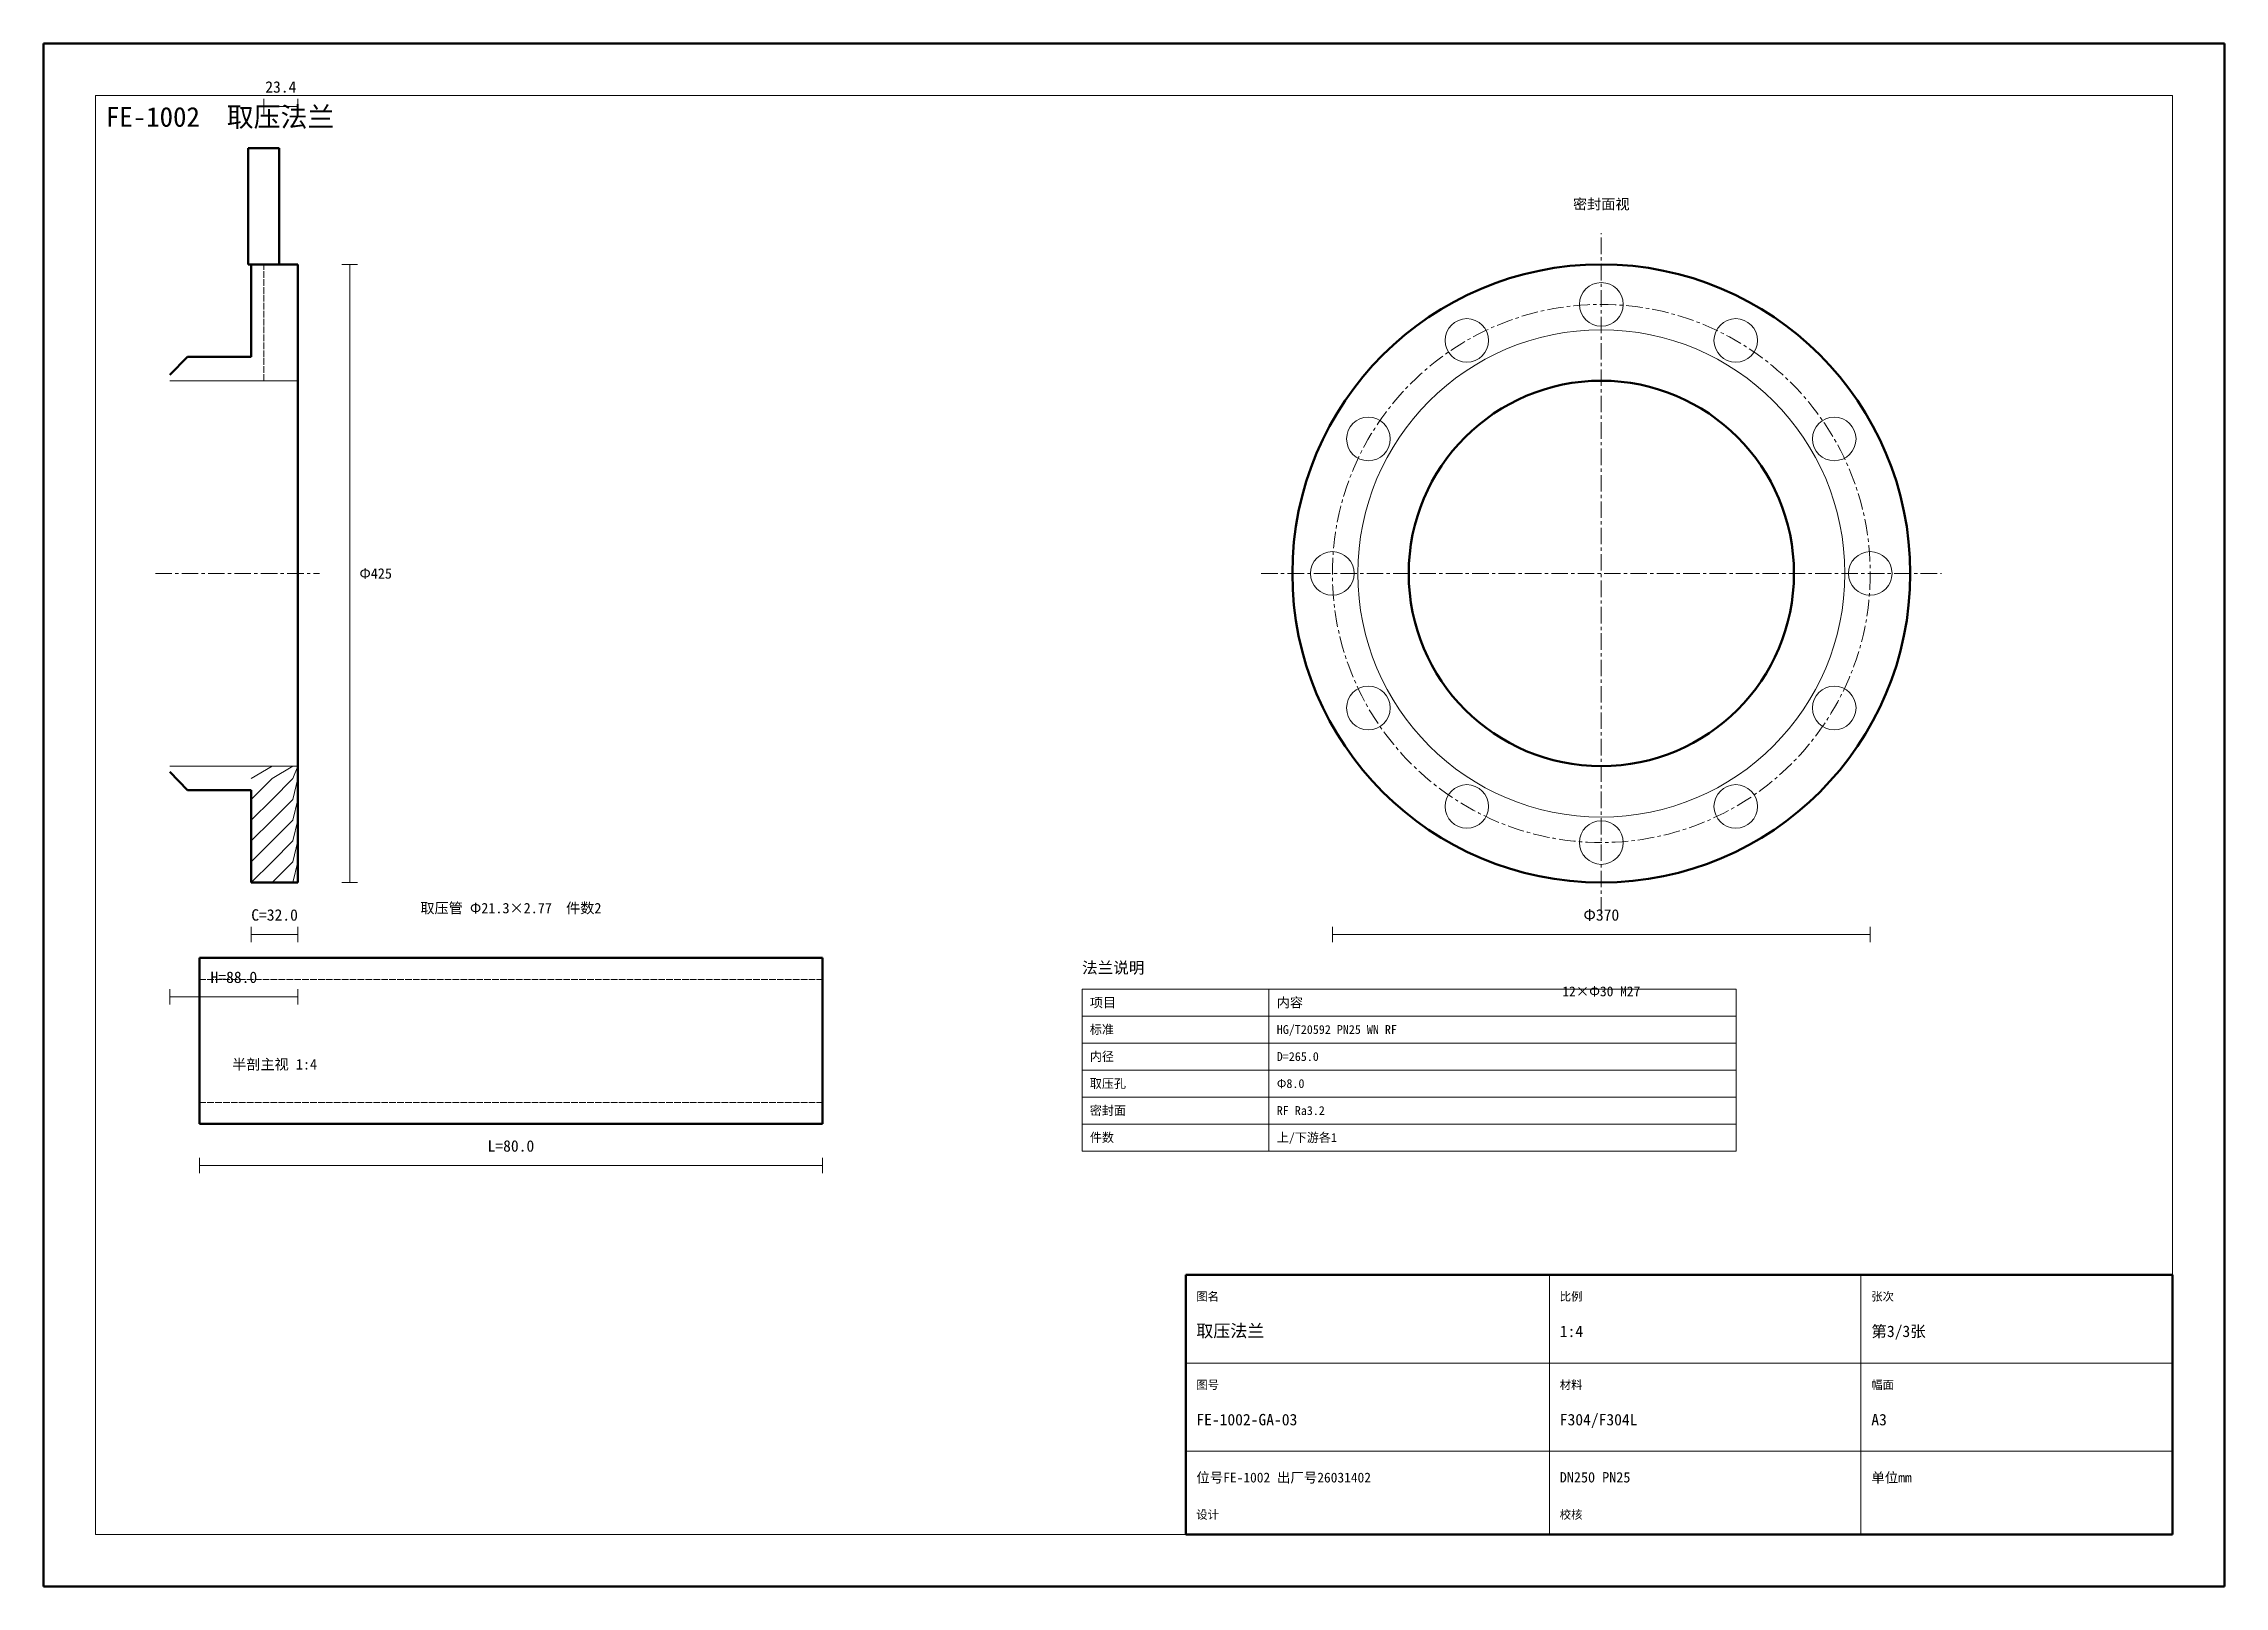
# Model space of a CAD drawing. Header units: millimetres. Extents: x 0 to 1340, y 0 to 297.
# Drawn here: x 920 to 1340, y 0 to 297 of the extents above; entities that cross this region are included whole.
import ezdxf
from ezdxf.enums import TextEntityAlignment as Align

# ---------------------------------------------------------------- set-up
doc = ezdxf.new("R2010")
doc.units = ezdxf.units.MM
doc.linetypes.add('CENTER', pattern=[5.08, 3.175, -0.635, 0.635, -0.635])
doc.linetypes.add('DASHED', pattern=[1.524, 1.27, -0.254])
for name, color, linetype, lineweight in [('中心线', 1, 'CENTER', 18), ('剖面线', 8, 'Continuous', 13), ('图框', 7, 'Continuous', 18), ('文字', 7, 'Continuous', 18), ('标注', 3, 'Continuous', 18), ('细实线', 7, 'Continuous', 18), ('虚线', 8, 'DASHED', 18), ('表格', 7, 'Continuous', 18), ('轮廓', 7, 'Continuous', 50)]:
    doc.layers.add(name, color=color, linetype=linetype, lineweight=lineweight)
doc.styles.add('CN', font='simhei.ttf')

msp = doc.modelspace()

# ---------------------------------------------------------------- texts
at = {"layer": '图框', "style": 'CN'}
for s, height, p in [('图名', 1.6, (1142, 55)), ('比例', 1.6, (1212, 55)), ('张次', 1.6, (1272, 55)), ('取压法兰', 2.4, (1142, 48)), ('第3/3张', 2.2, (1272, 48)), ('1:4', 2.2, (1212, 48)), ('图号', 1.6, (1142, 38)), ('材料', 1.6, (1212, 38)), ('幅面', 1.6, (1272, 38)), ('FE-1002-GA-03', 2.2, (1142, 31)), ('F304/F304L', 2.2, (1212, 31)), ('A3', 2.2, (1272, 31)), ('位号FE-1002 出厂号26031402', 1.9, (1142, 20)), ('DN250 PN25', 2, (1212, 20)), ('单位mm', 1.9, (1272, 20)), ('设计', 1.6, (1142, 13)), ('校核', 1.6, (1212, 13))]:
    msp.add_text(s, height=height, dxfattribs=at).set_placement(p)
at = {"layer": '文字', "style": 'CN'}
for s, height, p in [('FE-1002  取压法兰', 3.8, (932, 281)), ('法兰说明', 2.2, (1120, 118))]:
    msp.add_text(s, height=height, dxfattribs=at).set_placement(p)
for s, p in [('密封面视', (1220, 264.5)), ('取压管 Φ21.3×2.77  件数2', (1010, 128.975))]:
    msp.add_text(s, height=2, dxfattribs=at).set_placement(p, align=Align.BOTTOM_CENTER)
msp.add_text('半剖主视 1:4', height=2, dxfattribs=at).set_placement((964.48, 101.5), align=Align.TOP_CENTER)
at = {"layer": '标注', "style": 'CN'}
for s, p in [('23.4', (965.684, 286.9)), ('C=32.0', (964.48, 127.5)), ('Φ370', (1220, 127.5)), ('H=88.0', (956.64, 115.5)), ('L=80.0', (1010, 83.025))]:
    msp.add_text(s, height=2.2, dxfattribs=at).set_placement(p, align=Align.BOTTOM_CENTER)
msp.add_text('Φ425', height=2, dxfattribs=at).set_placement((983.96, 195), align=Align.MIDDLE_CENTER)
msp.add_text('12×Φ30 M27', height=1.9, dxfattribs=at).set_placement((1220, 115.5), align=Align.TOP_CENTER)
at = {"layer": '表格', "style": 'CN'}
for s, height, p in [('项目', 1.85, (1121.5, 112.4)), ('内容', 1.85, (1157.5, 112.4)), ('标准', 1.7, (1121.5, 107.2)), ('HG/T20592 PN25 WN RF', 1.7, (1157.5, 107.2)), ('内径', 1.7, (1121.5, 102)), ('D=265.0', 1.7, (1157.5, 102)), ('取压孔', 1.7, (1121.5, 96.8)), ('Φ8.0', 1.7, (1157.5, 96.8)), ('密封面', 1.7, (1121.5, 91.6)), ('RF Ra3.2', 1.7, (1157.5, 91.6)), ('件数', 1.7, (1121.5, 86.4)), ('上/下游各1', 1.7, (1157.5, 86.4))]:
    msp.add_text(s, height=height, dxfattribs=at).set_placement(p, align=Align.MIDDLE_LEFT)

# ---------------------------------------------------------------- linework, layer by layer
at = {"layer": '中心线', "linetype": 'CENTER', "lineweight": 18}
for p, q in [((1220, 129.5), (1220, 260.5)), ((941.52, 195), (973.16, 195)), ((1154.5, 195), (1285.5, 195))]:
    msp.add_line(p, q, dxfattribs=at)
msp.add_circle((1220, 195), 51.8, dxfattribs=at)
at = {"layer": '剖面线', "linetype": 'Continuous', "lineweight": 13}
for p, q in [((960, 155.5), (964, 157.9)), ((960, 151.5), (964, 155.5)), ((964, 155.5), (968, 157.9)), ((964, 151.5), (968, 155.5)), ((968, 155.5), (968.96, 157.9)), ((968, 151.5), (968.96, 155.5)), ((960, 147.5), (964, 151.5)), ((964, 147.5), (968, 151.5)), ((968, 147.5), (968.96, 151.5)), ((960, 143.5), (964, 147.5)), ((964, 143.5), (968, 147.5)), ((968, 143.5), (968.96, 147.5)), ((960, 139.5), (964, 143.5)), ((964, 139.5), (968, 143.5)), ((968, 139.5), (968.96, 143.5)), ((960, 135.5), (964, 139.5)), ((964, 135.5), (968, 139.5)), ((968, 135.5), (968.96, 139.5))]:
    msp.add_line(p, q, dxfattribs=at)
at = {"layer": '图框', "linetype": 'Continuous', "lineweight": 50}
for p, q in [((1340, 297), (920, 297)), ((920, 297), (920, 0)), ((1340, 0), (1340, 297)), ((1330, 60), (1140, 60)), ((1140, 60), (1140, 10)), ((1330, 10), (1330, 60)), ((1140, 10), (1330, 10)), ((920, 0), (1340, 0))]:
    msp.add_line(p, q, dxfattribs=at)
at = {"layer": '图框', "linetype": 'Continuous', "lineweight": 18}
for p, q in [((1330, 287), (930, 287)), ((930, 287), (930, 10)), ((1330, 10), (1330, 287)), ((1210, 10), (1210, 60)), ((1270, 10), (1270, 60)), ((1140, 43), (1330, 43)), ((1140, 26), (1330, 26)), ((930, 10), (1330, 10))]:
    msp.add_line(p, q, dxfattribs=at)
at = {"layer": '标注', "linetype": 'Continuous', "lineweight": 18}
for p, q in [((962.408, 283.4), (962.408, 286.4)), ((968.96, 283.4), (968.96, 286.4)), ((962.408, 284.9), (968.96, 284.9)), ((977.46, 254.5), (980.46, 254.5)), ((978.96, 135.5), (978.96, 254.5)), ((977.46, 135.5), (980.46, 135.5)), ((960, 124), (960, 127)), ((968.96, 124), (968.96, 127)), ((1168.2, 124), (1168.2, 127)), ((1271.8, 124), (1271.8, 127)), ((960, 125.5), (968.96, 125.5)), ((1168.2, 125.5), (1271.8, 125.5)), ((944.32, 112), (944.32, 115)), ((944.32, 113.5), (968.96, 113.5)), ((968.96, 112), (968.96, 115)), ((950, 79.525), (950, 82.525)), ((950, 81.025), (1070, 81.025)), ((1070, 79.525), (1070, 82.525))]:
    msp.add_line(p, q, dxfattribs=at)
at = {"layer": '细实线', "linetype": 'Continuous', "lineweight": 18}
for p, q in [((944.32, 232.1), (968.96, 232.1)), ((944.32, 157.9), (968.96, 157.9))]:
    msp.add_line(p, q, dxfattribs=at)
for centre, radius in [((1220, 246.8), 4.2), ((1194.1, 239.86), 4.2), ((1245.9, 239.86), 4.2), ((1220, 195), 46.9), ((1175.14, 220.9), 4.2), ((1264.86, 220.9), 4.2), ((1168.2, 195), 4.2), ((1271.8, 195), 4.2), ((1175.14, 169.1), 4.2), ((1264.86, 169.1), 4.2), ((1194.1, 150.14), 4.2), ((1245.9, 150.14), 4.2), ((1220, 143.2), 4.2)]:
    msp.add_circle(centre, radius, dxfattribs=at)
at = {"layer": '虚线', "linetype": 'DASHED', "lineweight": 18}
for p, q in [((962.408, 232.1), (962.408, 254.5)), ((950, 116.82), (1070, 116.82)), ((950, 93.18), (1070, 93.18))]:
    msp.add_line(p, q, dxfattribs=at)
at = {"layer": '表格', "linetype": 'Continuous', "lineweight": 18}
for p, q in [((1156, 115), (1120, 115)), ((1120, 115), (1120, 109.8)), ((1156, 109.8), (1156, 115)), ((1246, 115), (1156, 115)), ((1156, 115), (1156, 109.8)), ((1246, 109.8), (1246, 115)), ((1120, 109.8), (1156, 109.8)), ((1156, 109.8), (1120, 109.8)), ((1120, 109.8), (1120, 104.6)), ((1156, 109.8), (1246, 109.8)), ((1156, 104.6), (1156, 109.8)), ((1246, 109.8), (1156, 109.8)), ((1156, 109.8), (1156, 104.6)), ((1246, 104.6), (1246, 109.8)), ((1120, 104.6), (1156, 104.6)), ((1156, 104.6), (1120, 104.6)), ((1120, 104.6), (1120, 99.4)), ((1156, 104.6), (1246, 104.6)), ((1156, 99.4), (1156, 104.6)), ((1246, 104.6), (1156, 104.6)), ((1156, 104.6), (1156, 99.4)), ((1246, 99.4), (1246, 104.6)), ((1120, 99.4), (1156, 99.4)), ((1156, 99.4), (1120, 99.4)), ((1120, 99.4), (1120, 94.2)), ((1156, 99.4), (1246, 99.4)), ((1156, 94.2), (1156, 99.4)), ((1246, 99.4), (1156, 99.4)), ((1156, 99.4), (1156, 94.2)), ((1246, 94.2), (1246, 99.4)), ((1120, 94.2), (1156, 94.2)), ((1156, 94.2), (1120, 94.2)), ((1120, 94.2), (1120, 89)), ((1156, 94.2), (1246, 94.2)), ((1156, 89), (1156, 94.2)), ((1246, 94.2), (1156, 94.2)), ((1156, 94.2), (1156, 89)), ((1246, 89), (1246, 94.2)), ((1120, 89), (1156, 89)), ((1156, 89), (1120, 89)), ((1120, 89), (1120, 83.8)), ((1156, 89), (1246, 89)), ((1156, 83.8), (1156, 89)), ((1246, 89), (1156, 89)), ((1156, 89), (1156, 83.8)), ((1246, 83.8), (1246, 89)), ((1120, 83.8), (1156, 83.8)), ((1156, 83.8), (1246, 83.8))]:
    msp.add_line(p, q, dxfattribs=at)
at = {"layer": '轮廓', "linetype": 'Continuous', "lineweight": 50}
for p, q in [((965.39, 276.9), (959.426, 276.9)), ((959.426, 276.9), (959.426, 254.5)), ((965.39, 254.5), (965.39, 276.9)), ((959.426, 254.5), (965.39, 254.5)), ((968.96, 254.5), (960, 254.5)), ((960, 254.5), (960, 236.72)), ((968.96, 241.9), (968.96, 254.5)), ((968.96, 241.9), (968.96, 148.1)), ((947.68, 236.72), (944.32, 233.22)), ((960, 236.72), (947.68, 236.72)), ((947.68, 153.28), (944.32, 156.78)), ((960, 153.28), (947.68, 153.28)), ((960, 135.5), (960, 153.28)), ((968.96, 148.1), (968.96, 135.5)), ((968.96, 135.5), (960, 135.5)), ((1070, 120.975), (950, 120.975)), ((950, 120.975), (950, 89.025)), ((1070, 89.025), (1070, 120.975)), ((950, 89.025), (1070, 89.025))]:
    msp.add_line(p, q, dxfattribs=at)
for radius in [59.5, 37.1]:
    msp.add_circle((1220, 195), radius, dxfattribs=at)

msp.set_redraw_order([(e.dxf.handle, doc.entitydb.next_handle()) for e in msp.query("TEXT MTEXT ATTDEF DIMENSION ARC_DIMENSION")])  # texts and dimensions are drawn at this point

doc.saveas('drawing.dxf')
